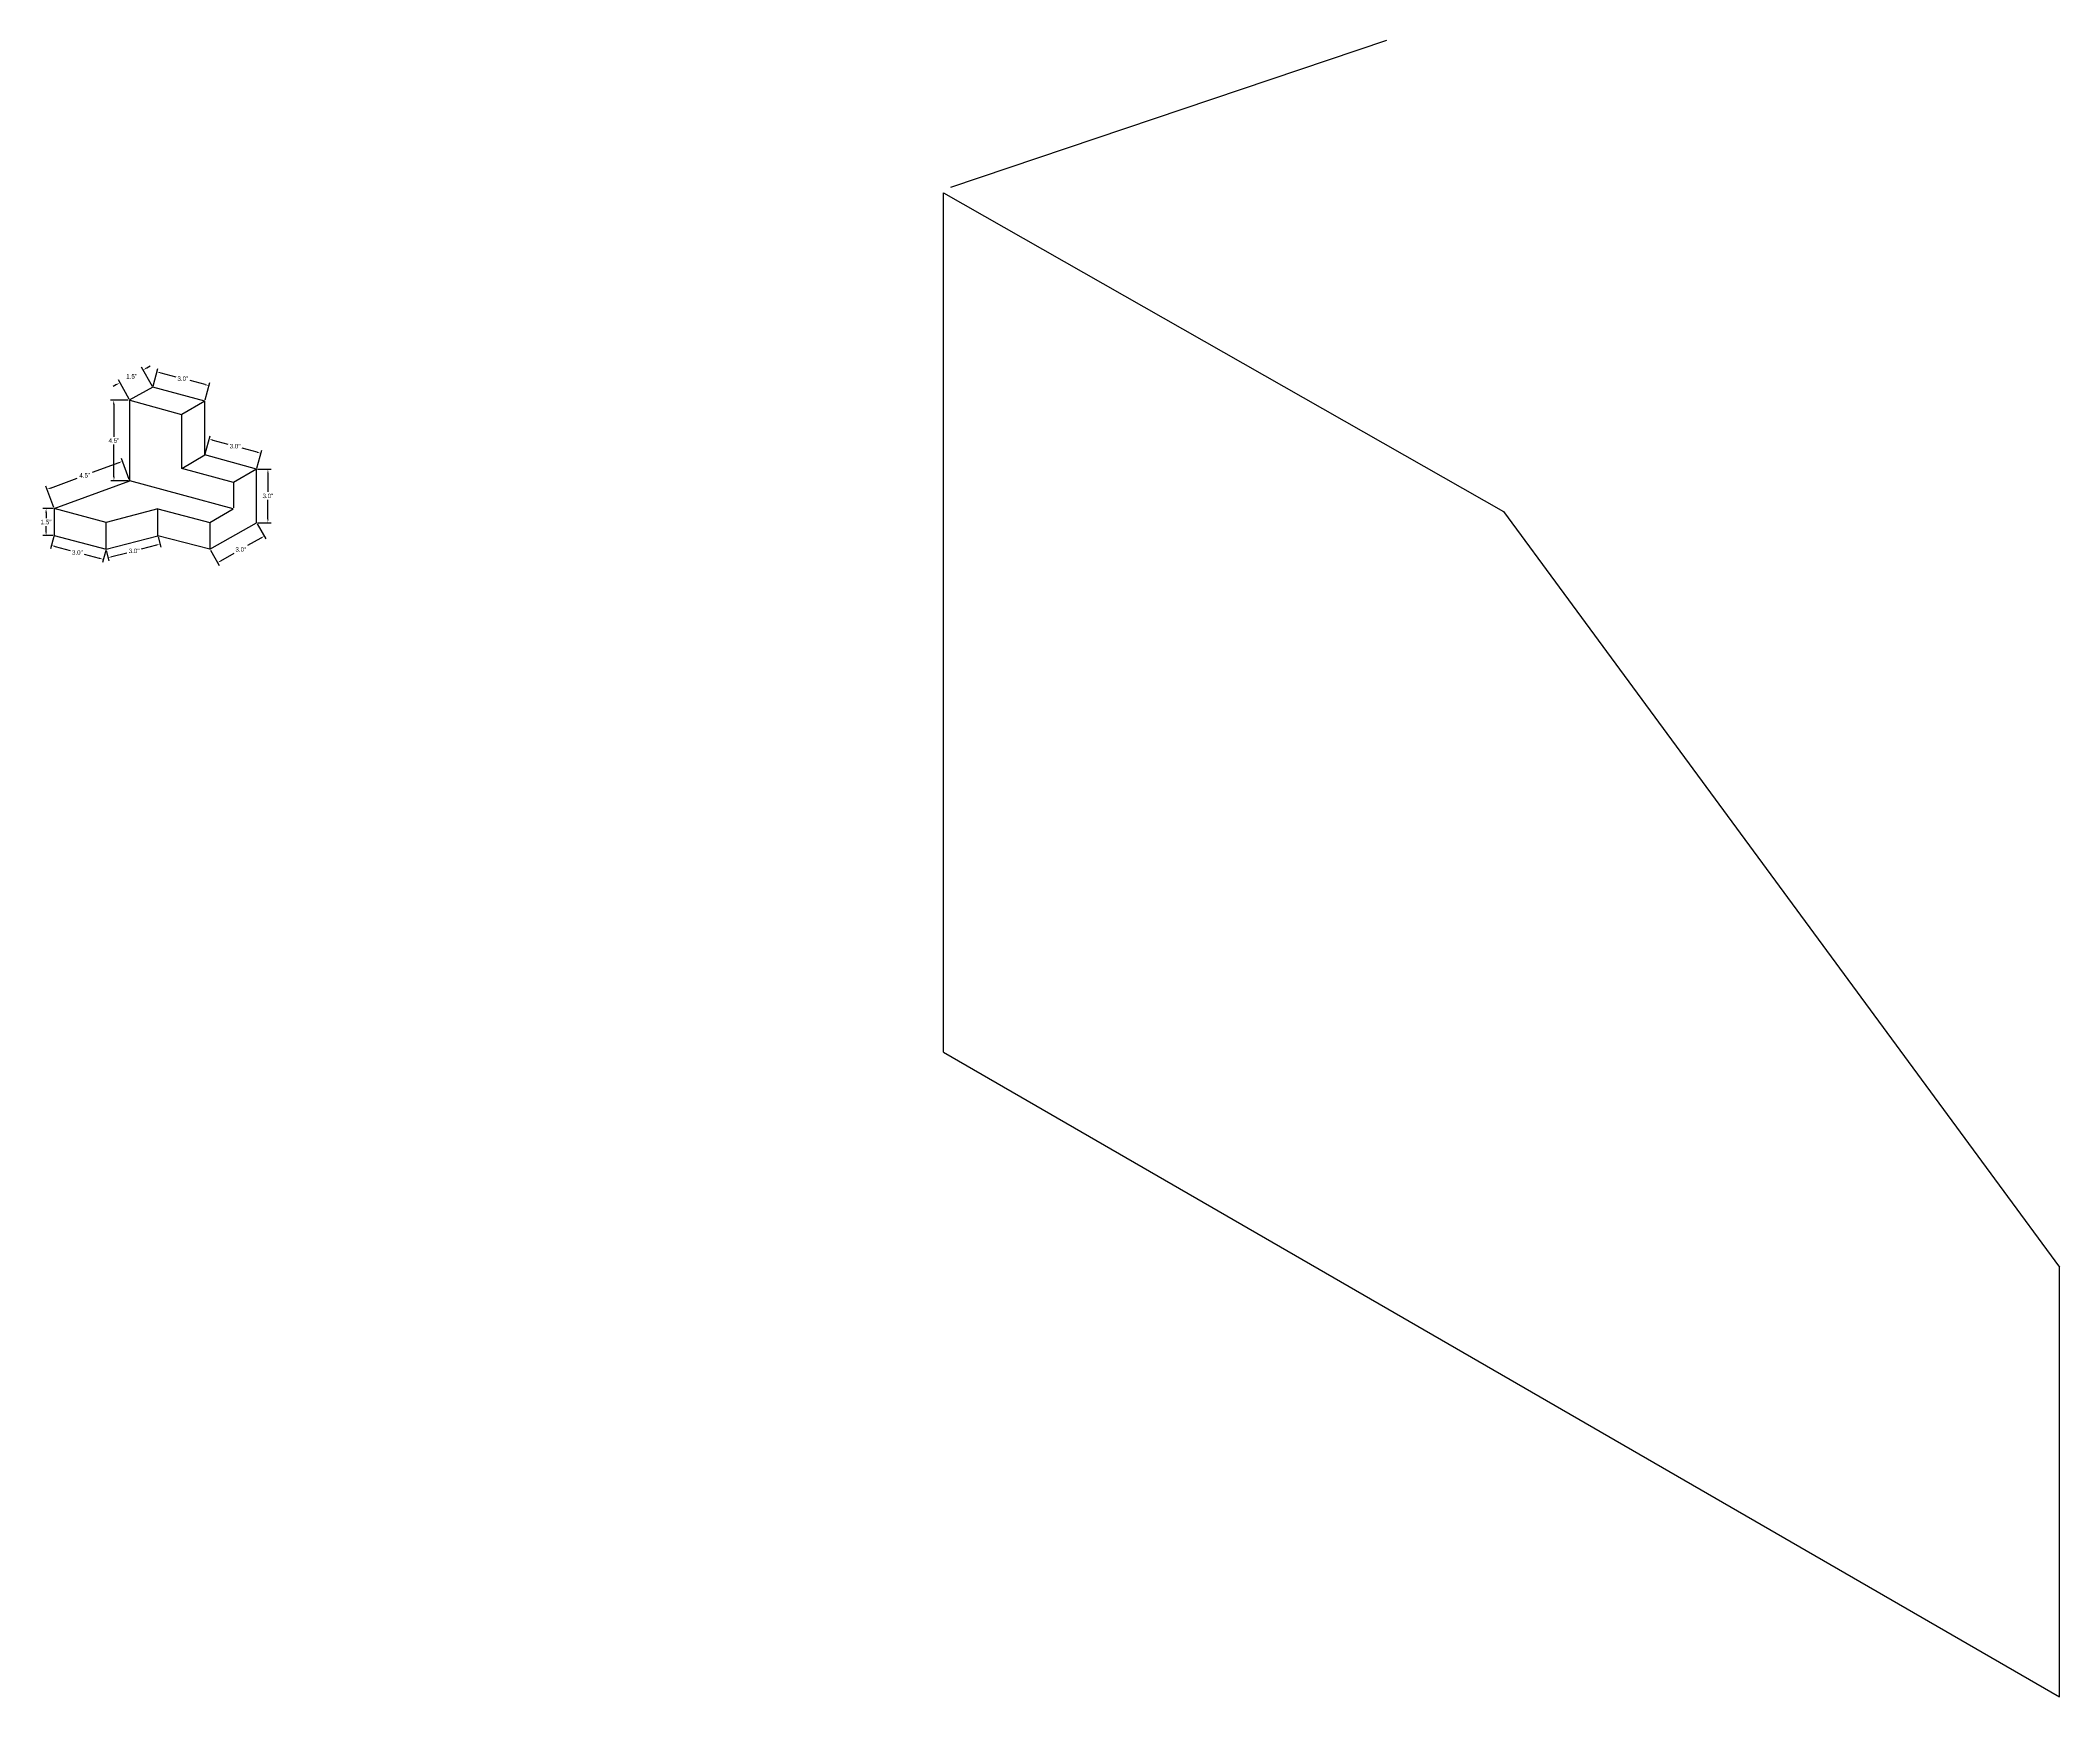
# Model space of a CAD drawing. Header units: inches. Extents: x -33 to 80, y -26 to 66.
import ezdxf

# ---------------------------------------------------------------- set-up
doc = ezdxf.new("R2010")
doc.units = ezdxf.units.IN
doc.header["$MEASUREMENT"] = 0
doc.dimstyles.get("Standard").update_dxf_attribs({"dimtxt": 0.25, "dimasz": 0.22, "dimexe": 0.18, "dimexo": 0.0625, "dimgap": 0.09, "dimtad": 0, "dimtih": 1, "dimtoh": 1, "dimdec": 1, "dimzin": 0, "dimdsep": 46, "dimlunit": 3, "dimtxsty": 'Standard', "dimcen": 0.9, "dimadec": 0, "dimazin": 0, "dimtfac": 1, "dimtdec": 1, "dimtofl": 0, "dimtmove": 0, "dimatfit": 3, "dimfxl": 1, "dimtolj": 1, "dimtzin": 0, "dimarcsym": 0})

# ---------------------------------------------------------------- blocks, each defined once
blk = doc.blocks.new('*D1')
at = {"color": 0, "lineweight": -2}
for p, q in [((-26.44, 46.71), (-26.18, 47.69)), ((-26.01, 47.46), (-25.18, 47.23)), ((-23.54, 46.8), (-24.37, 47.02)), ((-23.54, 45.94), (-23.28, 46.92))]:
    blk.add_line(p, q, dxfattribs=at)
at = {"color": 0}
for points in [[(-26, 47.49), (-26.02, 47.42), (-26.23, 47.51)], [(-23.53, 46.83), (-23.55, 46.76), (-23.33, 46.74)]]:
    blk.add_solid(points, dxfattribs=at)
at = {"layer": 'Defpoints', "color": 0}
for p in [(-26.45, 46.65), (-23.33, 46.74), (-23.55, 45.88)]:
    blk.add_point(p, dxfattribs=at)
at = {"color": 0, "insert": (-24.78, 47.13), "char_height": 0.25, "attachment_point": 5}
blk.add_mtext('\\A1;3.0"', dxfattribs=at)
blk = doc.blocks.new('*D2')
at = {"color": 0, "lineweight": -2}
for p, q in [((-26.48, 46.7), (-27.08, 47.78)), ((-26.8, 47.73), (-26.61, 47.84)), ((-28.48, 46.8), (-28.68, 46.69)), ((-27.78, 45.99), (-28.38, 47.06))]:
    blk.add_line(p, q, dxfattribs=at)
at = {"color": 0}
for points in [[(-26.82, 47.76), (-26.78, 47.7), (-26.99, 47.62)], [(-28.5, 46.83), (-28.47, 46.77), (-28.29, 46.9)]]:
    blk.add_solid(points, dxfattribs=at)
at = {"layer": 'Defpoints', "color": 0}
for p in [(-26.99, 47.62), (-26.45, 46.65), (-27.75, 45.93)]:
    blk.add_point(p, dxfattribs=at)
at = {"color": 0, "insert": (-27.64, 47.26), "char_height": 0.25, "attachment_point": 5}
blk.add_mtext('\\A1;1.5"', dxfattribs=at)
blk = doc.blocks.new('*D3')
at = {"color": 0, "lineweight": -2}
for p, q in [((-27.83, 45.92), (-28.82, 45.92)), ((-28.64, 45.7), (-28.63, 43.89)), ((-28.63, 41.65), (-28.63, 43.46)), ((-27.81, 41.43), (-28.81, 41.43))]:
    blk.add_line(p, q, dxfattribs=at)
at = {"color": 0}
for points in [[(-28.6, 45.7), (-28.68, 45.7), (-28.64, 45.92)], [(-28.59, 41.65), (-28.66, 41.65), (-28.63, 41.43)]]:
    blk.add_solid(points, dxfattribs=at)
at = {"layer": 'Defpoints', "color": 0}
for p in [(-27.77, 45.92), (-28.63, 41.43), (-27.75, 41.43)]:
    blk.add_point(p, dxfattribs=at)
at = {"color": 0, "insert": (-28.63, 43.67), "char_height": 0.25, "attachment_point": 5}
blk.add_mtext('\\A1;4.5"', dxfattribs=at)
blk = doc.blocks.new('*D4')
at = {"color": 0, "lineweight": -2}
for p, q in [((-23.53, 42.94), (-23.26, 43.93)), ((-23.1, 43.7), (-22.27, 43.47)), ((-20.63, 43.02), (-21.46, 43.25)), ((-20.64, 42.14), (-20.37, 43.13))]:
    blk.add_line(p, q, dxfattribs=at)
at = {"color": 0}
for points in [[(-23.09, 43.73), (-23.11, 43.66), (-23.31, 43.75)], [(-20.62, 43.05), (-20.64, 42.98), (-20.42, 42.96)]]:
    blk.add_solid(points, dxfattribs=at)
at = {"layer": 'Defpoints', "color": 0}
for p in [(-23.55, 42.88), (-20.42, 42.96), (-20.66, 42.08)]:
    blk.add_point(p, dxfattribs=at)
at = {"color": 0, "insert": (-21.86, 43.36), "char_height": 0.25, "attachment_point": 5}
blk.add_mtext('\\A1;3.0"', dxfattribs=at)
blk = doc.blocks.new('*D5')
at = {"color": 0, "lineweight": -2}
for p, q in [((-28.36, 42.43), (-29.84, 41.89)), ((-27.77, 41.49), (-28.21, 42.68)), ((-31.99, 39.93), (-32.43, 41.12)), ((-32.17, 41.02), (-30.69, 41.57))]:
    blk.add_line(p, q, dxfattribs=at)
at = {"color": 0}
for points in [[(-28.37, 42.47), (-28.35, 42.4), (-28.15, 42.51)], [(-32.18, 41.06), (-32.15, 40.99), (-32.37, 40.95)]]:
    blk.add_solid(points, dxfattribs=at)
at = {"layer": 'Defpoints', "color": 0}
for p in [(-28.15, 42.51), (-27.75, 41.43), (-31.97, 39.87)]:
    blk.add_point(p, dxfattribs=at)
at = {"color": 0, "insert": (-30.26, 41.73), "char_height": 0.25, "attachment_point": 5}
blk.add_mtext('\\A1;4.5"', dxfattribs=at)
blk = doc.blocks.new('*D6')
at = {"color": 0, "lineweight": -2}
for p, q in [((-32.03, 39.87), (-32.6, 39.87)), ((-32.42, 39.65), (-32.42, 39.33)), ((-32.03, 38.37), (-32.6, 38.37)), ((-32.42, 38.59), (-32.42, 38.9))]:
    blk.add_line(p, q, dxfattribs=at)
at = {"color": 0}
for points in [[(-32.46, 39.65), (-32.38, 39.65), (-32.42, 39.87)], [(-32.46, 38.59), (-32.38, 38.59), (-32.42, 38.37)]]:
    blk.add_solid(points, dxfattribs=at)
at = {"layer": 'Defpoints', "color": 0}
for p in [(-31.97, 39.87), (-32.42, 38.37), (-31.97, 38.37)]:
    blk.add_point(p, dxfattribs=at)
at = {"color": 0, "insert": (-32.42, 39.12), "char_height": 0.25, "attachment_point": 5}
blk.add_mtext('\\A1;1.5"', dxfattribs=at)
blk = doc.blocks.new('*D7')
at = {"color": 0, "lineweight": -2}
for p, q in [((-31.99, 38.31), (-32.17, 37.63)), ((-31.91, 37.75), (-31.07, 37.53)), ((-29.43, 37.09), (-30.27, 37.31)), ((-29.09, 37.54), (-29.27, 36.86))]:
    blk.add_line(p, q, dxfattribs=at)
at = {"color": 0}
for points in [[(-31.9, 37.79), (-31.92, 37.72), (-32.12, 37.81)], [(-29.43, 37.13), (-29.44, 37.06), (-29.22, 37.04)]]:
    blk.add_solid(points, dxfattribs=at)
at = {"layer": 'Defpoints', "color": 0}
for p in [(-31.97, 38.37), (-29.07, 37.6), (-29.22, 37.04)]:
    blk.add_point(p, dxfattribs=at)
at = {"color": 0, "insert": (-30.67, 37.42), "char_height": 0.25, "attachment_point": 5}
blk.add_mtext('\\A1;3.0"', dxfattribs=at)
blk = doc.blocks.new('*D8')
at = {"color": 0, "lineweight": -2}
for p, q in [((-29.06, 37.54), (-28.91, 36.96)), ((-28.74, 37.19), (-27.9, 37.4)), ((-26.26, 37.83), (-27.1, 37.61)), ((-26.15, 38.29), (-26, 37.71))]:
    blk.add_line(p, q, dxfattribs=at)
at = {"color": 0}
for points in [[(-26.27, 37.87), (-26.25, 37.8), (-26.05, 37.89)], [(-28.75, 37.22), (-28.73, 37.15), (-28.95, 37.13)]]:
    blk.add_solid(points, dxfattribs=at)
at = {"layer": 'Defpoints', "color": 0}
for p in [(-29.07, 37.6), (-26.17, 38.35), (-26.05, 37.89)]:
    blk.add_point(p, dxfattribs=at)
at = {"color": 0, "insert": (-27.5, 37.51), "char_height": 0.25, "attachment_point": 5}
blk.add_mtext('\\A1;3.0"', dxfattribs=at)
blk = doc.blocks.new('*D9')
at = {"color": 0, "lineweight": -2}
for p, q in [((-20.63, 39.03), (-20.14, 38.18)), ((-23.23, 37.55), (-22.75, 36.7)), ((-22.65, 36.96), (-21.91, 37.38)), ((-20.42, 38.23), (-21.16, 37.81))]:
    blk.add_line(p, q, dxfattribs=at)
at = {"color": 0}
for points in [[(-20.44, 38.26), (-20.4, 38.19), (-20.23, 38.34)], [(-22.67, 36.99), (-22.63, 36.93), (-22.84, 36.85)]]:
    blk.add_solid(points, dxfattribs=at)
at = {"layer": 'Defpoints', "color": 0}
for p in [(-20.66, 39.08), (-23.27, 37.6), (-20.23, 38.34)]:
    blk.add_point(p, dxfattribs=at)
at = {"color": 0, "insert": (-21.54, 37.59), "char_height": 0.25, "attachment_point": 5}
blk.add_mtext('\\A1;3.0"', dxfattribs=at)
blk = doc.blocks.new('*D10')
at = {"color": 0, "lineweight": -2}
for p, q in [((-20.6, 42.08), (-19.85, 42.08)), ((-20.03, 41.86), (-20.03, 40.8)), ((-20.03, 39.3), (-20.03, 40.37)), ((-20.6, 39.08), (-19.85, 39.08))]:
    blk.add_line(p, q, dxfattribs=at)
at = {"color": 0}
for points in [[(-20.06, 41.86), (-19.99, 41.86), (-20.03, 42.08)], [(-20.06, 39.3), (-19.99, 39.3), (-20.03, 39.08)]]:
    blk.add_solid(points, dxfattribs=at)
at = {"layer": 'Defpoints', "color": 0}
for p in [(-20.66, 42.08), (-20.66, 39.08), (-20.03, 39.08)]:
    blk.add_point(p, dxfattribs=at)
at = {"color": 0, "insert": (-20.03, 40.58), "char_height": 0.25, "attachment_point": 5}
blk.add_mtext('\\A1;3.0"', dxfattribs=at)

msp = doc.modelspace()

# ---------------------------------------------------------------- linework, layer by layer
for p, q in [((42.47, 66.02), (18.11, 57.8)), ((17.72, 9.51), (17.72, 57.51)), ((17.72, 57.51), (49.01, 39.71)), ((-26.45, 46.65), (-27.77, 45.92)), ((-23.55, 45.88), (-26.45, 46.65)), ((-27.75, 41.43), (-27.75, 45.93)), ((-27.75, 45.93), (-24.86, 45.12)), ((-23.55, 45.88), (-24.84, 45.12)), ((-23.55, 42.88), (-23.55, 45.88)), ((-24.84, 42.12), (-24.84, 45.12)), ((-24.84, 42.12), (-23.55, 42.88)), ((-20.66, 42.08), (-23.55, 42.88)), ((-21.95, 41.33), (-24.84, 42.12)), ((-20.66, 42.08), (-21.95, 41.33)), ((-20.66, 39.08), (-20.66, 42.08)), ((-31.97, 39.87), (-27.75, 41.43)), ((-21.97, 39.85), (-27.75, 41.43)), ((-21.95, 41.33), (-21.95, 39.91)), ((-31.97, 39.87), (-31.97, 38.37)), ((-29.07, 39.1), (-31.97, 39.87)), ((-26.17, 39.85), (-29.07, 39.1)), ((-26.17, 38.35), (-26.17, 39.85)), ((-26.17, 39.85), (-23.27, 39.1)), ((-23.27, 39.1), (-21.97, 39.85)), ((49.01, 39.71), (80.07, -2.49)), ((-31.97, 38.37), (-29.07, 37.6)), ((-29.07, 37.6), (-29.07, 39.1)), ((-23.27, 39.1), (-23.27, 37.6)), ((-23.27, 37.6), (-20.66, 39.08)), ((-29.07, 37.6), (-26.17, 38.35)), ((-23.27, 37.6), (-26.17, 38.35)), ((17.72, 9.51), (80.07, -26.49)), ((80.07, -26.49), (80.07, -2.49))]:
    msp.add_line(p, q)

# ---------------------------------------------------------------- dimensions: what is measured, and where the dimension line sits
for p1, p2, distance, picture, middle in [((-27.75, 45.93), (-26.45, 46.65), 1.11, '*D2', (-27.64, 47.26)), ((-26.45, 46.65), (-23.55, 45.88), 0.89, '*D1', (-24.78, 47.13)), ((-27.77, 45.92), (-27.75, 41.43), -0.87, '*D3', (-28.63, 43.67)), ((-23.55, 42.88), (-20.66, 42.08), 0.91, '*D4', (-21.86, 43.36)), ((-31.97, 39.87), (-27.75, 41.43), 1.15, '*D5', (-30.26, 41.73)), ((-20.66, 42.08), (-20.66, 39.08), 0.63, '*D10', (-20.03, 40.58)), ((-31.97, 39.87), (-31.97, 38.37), -0.45, '*D6', (-32.42, 39.12)), ((-31.97, 38.37), (-29.07, 37.6), -0.58, '*D7', (-30.67, 37.42)), ((-23.27, 37.6), (-20.66, 39.08), -0.86, '*D9', (-21.54, 37.59)), ((-29.07, 37.6), (-26.17, 38.35), -0.48, '*D8', (-27.5, 37.51))]:
    dim = msp.add_aligned_dim(p1=p1, p2=p2, distance=distance, dimstyle='Standard')
    dim.commit()
    dim.dimension.update_dxf_attribs({"geometry": picture, "text_midpoint": middle})

doc.saveas('drawing.dxf')
